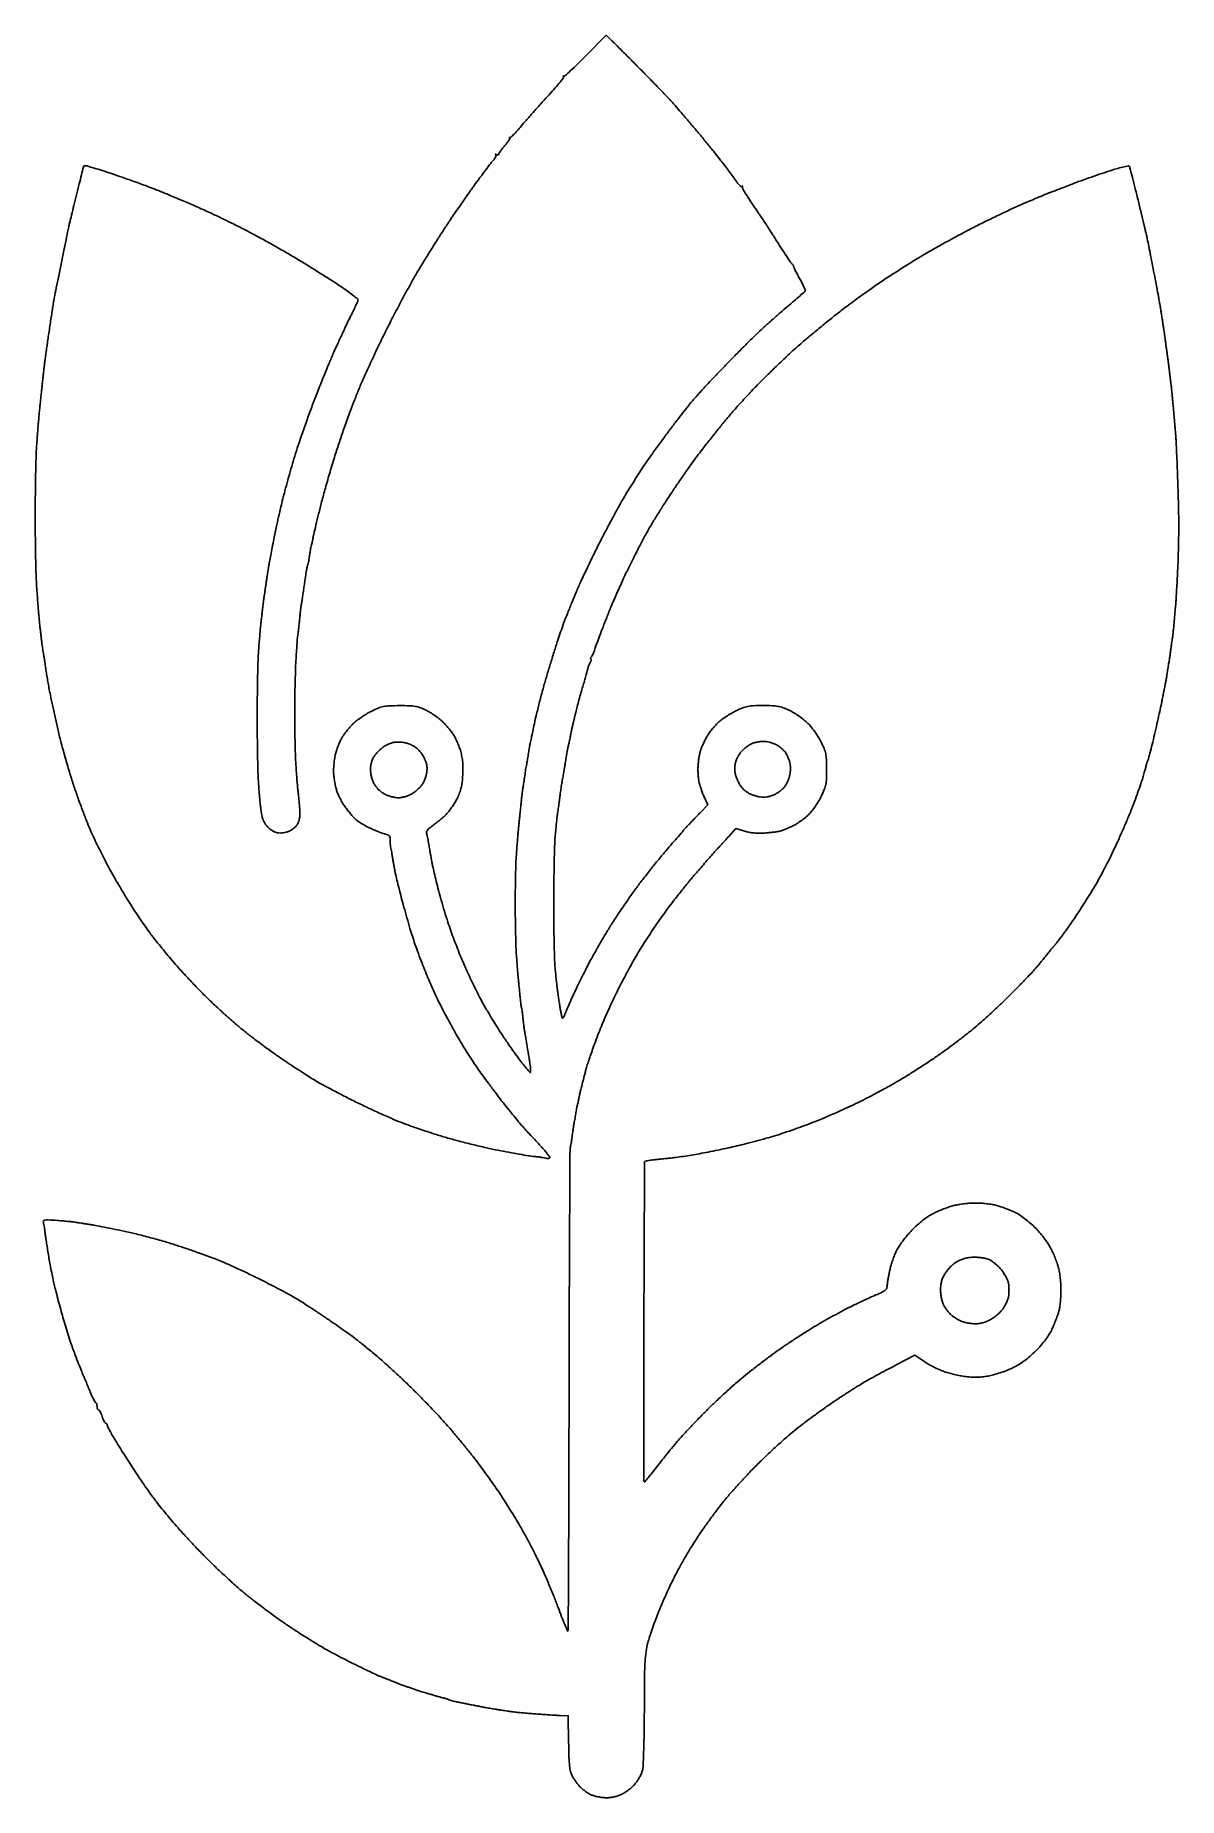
# Model space of a CAD drawing. Extents: x 0 to 57.1, y 0 to 88.
import ezdxf

# ---------------------------------------------------------------- set-up
doc = ezdxf.new("R2010")
doc.units = 0
doc.header["$MEASUREMENT"] = 0

msp = doc.modelspace()

# ---------------------------------------------------------------- linework, layer by layer
for points in [[(28.830608, 87.709202), (28.544132, 87.984304), (27.512211, 86.940506, -0.004479), (27.112963, 86.543833, -0.007462), (26.768849, 86.217893, -0.002224), (26.469668, 85.945312, -0.399372), (26.430696, 85.946304, 0.085177), (26.414019, 85.958096, 0.40366), (26.403952, 85.95474, 0.167652), (26.401357, 85.937503, 0.029818), (26.4093, 85.905375, -0.246174), (26.398245, 85.844883, -0.004518), (26.189077, 85.582244, -0.010025), (25.931314, 85.277228, -0.006392), (25.620005, 84.932475, 0.002878), (25.269895, 84.550189, 0.002245), (24.893736, 84.130913, 0.002269), (24.546833, 83.737154, 0.005522), (24.295572, 83.442833, -0.007328), (24.097586, 83.212608, -0.012067), (23.922766, 83.02459, -0.005722), (23.772801, 82.874389, -0.364636), (23.738317, 82.871783, 0.025052), (23.720645, 82.883205, 0.401641), (23.714339, 82.881661, 0.288315), (23.714297, 82.873822, 0.019654), (23.727349, 82.854551, -0.292669), (23.729727, 82.81812, -0.016447), (23.669027, 82.716199, -0.021039), (23.583059, 82.593749, -0.013441), (23.473549, 82.458623, 0.009959), (23.361256, 82.322018, 0.013801), (23.266513, 82.194903, 0.010291), (23.193529, 82.086446, 0.143918), (23.1804, 82.041779, -0.185814), (23.171528, 82.018731, -0.179096), (23.149336, 82.007136, -0.110242), (23.115189, 82.010305, -0.05256), (23.07465, 82.028271, 0.017253), (23.036468, 82.048523, 0.176411), (23.01895, 82.050351, 0.513935), (23.015454, 82.041496, 0.041037), (23.033534, 82.017979, -0.241614), (23.044906, 81.975795, -0.055992), (23.02086, 81.90388, -0.045714), (22.970959, 81.81791, -0.030734), (22.899624, 81.729466, 0.020797), (22.782743, 81.590302, 0.00239), (22.534542, 81.265311, 0.002878), (22.243244, 80.875441, 0.002343), (21.9356, 80.4546, 0.003797), (21.590061, 79.969527, 0.002203), (21.182002, 79.38189, 0.002202), (20.77808, 78.78913, 0.003709), (20.445085, 78.28782, 0.003515), (20.120857, 77.784064, 0.002136), (19.744235, 77.18411, 0.00214), (19.375724, 76.585775, 0.003777), (19.077347, 76.08822, 0.00738), (18.770438, 75.549541, 0.003012), (18.368523, 74.808731, 0.002979), (17.946144, 74.007442, 0.003801), (17.566846, 73.2636, 0.004128), (17.198929, 72.512892, 0.003213), (16.810906, 71.690833, 0.003249), (16.459131, 70.919914, 0.007871), (16.212046, 70.3449, 0.005988), (15.989877, 69.785626, 0.002997), (15.721709, 69.073521, 0.002975), (15.452966, 68.333197, 0.00439), (15.226684, 67.68, 0.005803), (15.007875, 67.004136, 0.00342), (14.761359, 66.191861, 0.00342), (14.526162, 65.376928, 0.005844), (14.342428, 64.692995, 0.001751), (14.191038, 64.093247, 0.00221), (14.05537, 63.53726, 0.001752), (13.945282, 63.070059, 0.017744), (13.907102, 62.874095, -0.006307), (13.886017, 62.750933, -0.008328), (13.863527, 62.639314, -0.006278), (13.842065, 62.546835, -0.077316), (13.828181, 62.513524, 0.087715), (13.814314, 62.478218, 0.004484), (13.790956, 62.35697, 0.007037), (13.766398, 62.211524, 0.005036), (13.742865, 62.048224, -0.005009), (13.719328, 61.884837, -0.006972), (13.694758, 61.739113, -0.004495), (13.671405, 61.617662, -0.085151), (13.657496, 61.58168, 0.068765), (13.643842, 61.549514, 0.008195), (13.624823, 61.474315, 0.009653), (13.605307, 61.383655, 0.007787), (13.587749, 61.28558, 0.002382), (13.566102, 61.148668, 0.00052), (13.530172, 60.912552, 0.000541), (13.489186, 60.639303, 0.000519), (13.448207, 60.3621, -0.000867), (13.408152, 60.092448, -0.00108), (13.369953, 59.842004, -0.000875), (13.33706, 59.631863, -0.008254), (13.321301, 59.54196, 0.016817), (13.307602, 59.455086, 0.002266), (13.285805, 59.271596, 0.002613), (13.262087, 59.053811, 0.002198), (13.239181, 58.82286, -0.00224), (13.215761, 58.58692, -0.002325), (13.190503, 58.354101, -0.002238), (13.166808, 58.15284, -0.010084), (13.150066, 58.0356, 0.02016), (13.133632, 57.901212, 0.001976), (13.10837, 57.575587, 0.002497), (13.081721, 57.187028, 0.001976), (13.056663, 56.7666, 0.00601), (13.033996, 56.246562, 0.002414), (13.014989, 55.535141, 0.002389), (13.001875, 54.768456, 0.00302), (12.997417, 54.0594, 0.003407), (13.002026, 53.357443, 0.002848), (13.016241, 52.612347, 0.002874), (13.037039, 51.931077, 0.007855), (13.062072, 51.449863, 0.001653), (13.089158, 51.068964, 0.002116), (13.11674, 50.718438, 0.001632), (13.142063, 50.424801, 0.018024), (13.156808, 50.307763, -0.013465), (13.171166, 50.201617, -0.002283), (13.192172, 49.998309, -0.002493), (13.214574, 49.759165, -0.002216), (13.235529, 49.510248, -0.012108), (13.252926, 49.196198, -0.031938), (13.245558, 48.971152, -0.043416), (13.212753, 48.794252, -0.051825), (13.15087, 48.636433, -0.055663), (13.076401, 48.524841, -0.037279), (12.969008, 48.415015, -0.036521), (12.84315, 48.319522, -0.045099), (12.713005, 48.250786, -0.035113), (12.572091, 48.203214, -0.03044), (12.419024, 48.173057, -0.031395), (12.269898, 48.162467, -0.04843), (12.141243, 48.173904, -0.054459), (12.022798, 48.209799, -0.030186), (11.887538, 48.277391, -0.029745), (11.757272, 48.363344, -0.041951), (11.653353, 48.455703, -0.030348), (11.565654, 48.559887, -0.024534), (11.484304, 48.681397, -0.025182), (11.420251, 48.801325, -0.056724), (11.387205, 48.8988, -0.007714), (11.366634, 49.001273, -0.003375), (11.342375, 49.137732, -0.003339), (11.31856, 49.282985, -0.004456), (11.298996, 49.415187, -0.009718), (11.278597, 49.586417, -0.002004), (11.249739, 49.888871, -0.002107), (11.219103, 50.240507, -0.001983), (11.190775, 50.599587, -0.011327), (11.165217, 51.089632, -0.002423), (11.144251, 51.941429, -0.002531), (11.129737, 52.928717, -0.002409), (11.1249, 53.9325, -0.002485), (11.129893, 54.936928, -0.002601), (11.144875, 55.926152, -0.002495), (11.166522, 56.780371, -0.011519), (11.1929, 57.2742, -0.000716), (11.220875, 57.632902, -0.000816), (11.2487, 57.976116, -0.000738), (11.273228, 58.267405, -0.004612), (11.287371, 58.4163, -0.001288), (11.301409, 58.547606, -0.000401), (11.323149, 58.744654, -0.000401), (11.34779, 58.964749, -0.000443), (11.371995, 59.1777, -0.001162), (11.396529, 59.387548, -0.001145), (11.422157, 59.598321, -0.001124), (11.44545, 59.782892, -0.004389), (11.461103, 59.8968, -0.000035), (11.476777, 60.003831, -0.000012), (11.49937, 60.158002, -0.000012), (11.524252, 60.32774, -0.000014), (11.5479, 60.489, -0.000442), (11.572152, 60.653335, -0.000341), (11.598868, 60.832423, -0.000345), (11.624047, 60.999636, -0.000828), (11.642996, 61.1235, -0.000869), (11.661072, 61.239036, -0.000509), (11.683094, 61.3773, -0.000509), (11.705405, 61.515561, -0.000866), (11.724375, 61.6311, -0.006039), (11.751962, 61.785727, -0.000751), (11.816483, 62.120987, -0.000886), (11.894415, 62.5189, -0.000734), (11.978783, 62.9424, -0.003105), (12.075464, 63.408986, -0.002123), (12.190813, 63.937772, -0.00214), (12.306337, 64.446491, -0.004327), (12.402486, 64.8459, -0.004565), (12.507574, 65.250671, -0.002068), (12.652216, 65.778879, -0.002047), (12.809402, 66.334892, -0.002804), (12.955746, 66.834, -0.00699), (13.127364, 67.379502, -0.003161), (13.366719, 68.08962, -0.003129), (13.628777, 68.835938, -0.004276), (13.87477, 69.50465, -0.003354), (14.131064, 70.169857, -0.002448), (14.424372, 70.905566, -0.002473), (14.709256, 71.600193, -0.005454), (14.935242, 72.12725, -0.002819), (15.147343, 72.600165, -0.002134), (15.385262, 73.116875, -0.002157), (15.612816, 73.600114, -0.005015), (15.788565, 73.95986, 0.003944), (15.930355, 74.248523, 0.005812), (16.049902, 74.504405, 0.002889), (16.147308, 74.72272, 0.103842), (16.1586, 74.776506, 0.228797), (16.136045, 74.823217, 0.003836), (15.903875, 75.004682, 0.009008), (15.623824, 75.212209, 0.005761), (15.29145, 75.443622, 0.005746), (14.869941, 75.722916, 0.00253), (14.306257, 76.083135, 0.002503), (13.704585, 76.459153, 0.003359), (13.1553, 76.79354, 0.003723), (12.592324, 77.125425, 0.002549), (11.948428, 77.494211, 0.002569), (11.324329, 77.843224, 0.005199), (10.8288, 78.110318, 0.004443), (10.341503, 78.360971, 0.002509), (9.746449, 78.656662, 0.002504), (9.143191, 78.948925, 0.004107), (8.6292, 79.189602, 0.004192), (8.103401, 79.42525, 0.002368), (7.462249, 79.702553, 0.002363), (6.812913, 79.976131, 0.003879), (6.2604, 80.200835, 0.004548), (5.704719, 80.415987, 0.002784), (5.045701, 80.660098, 0.002791), (4.390411, 80.894553, 0.004963), (3.847853, 81.079236, 0.002435), (3.385882, 81.228898, 0.003617), (2.97971, 81.355072, 0.00162), (2.632378, 81.458992, 0.071994), (2.557703, 81.4698, 0.024825), (2.517733, 81.467814, 0.03945), (2.484039, 81.461748, 0.046919), (2.46009, 81.452985, 0.28925), (2.4534, 81.442388, -0.059899), (2.450792, 81.420697, -0.000082), (2.351694, 81.014822, -0.000703), (2.239908, 80.560077, -0.000433), (2.107168, 80.025338, 0.000291), (1.972544, 79.483666, 0.000425), (1.854709, 79.006629, 0.000202), (1.754898, 78.600376, 0.007703), (1.733929, 78.5088, 0.001833), (1.714233, 78.414563, 0.000033), (1.610687, 77.909726, 0.000082), (1.490157, 77.3214, 0.000055), (1.352308, 76.6476, 0.000348), (1.214416, 75.970817, 0.000504), (1.093684, 75.373048, 0.000252), (0.991913, 74.8652, 0.008547), (0.969854, 74.7441, 0.002416), (0.952729, 74.636794, 0.000233), (0.912538, 74.37609, 0.000297), (0.864954, 74.065243, 0.000234), (0.813833, 73.7289, 0.000619), (0.760974, 73.377083, 0.00059), (0.708144, 73.019582, 0.000585), (0.662222, 72.703698, 0.002108), (0.634037, 72.5022, -0.000824), (0.611902, 72.34094, -0.000706), (0.588074, 72.171202, -0.000711), (0.565987, 72.01704, -0.002036), (0.550051, 71.91, 0.005909), (0.533991, 71.796081, 0.001515), (0.510762, 71.611521, 0.001543), (0.485543, 71.400748, 0.001567), (0.461758, 71.1909, 0.000174), (0.438712, 70.981052, 0.000172), (0.415713, 70.770279, 0.000169), (0.395696, 70.585677, 0.000662), (0.38354, 70.4718, 0.000027), (0.371118, 70.353892, 0.000006), (0.349489, 70.148469, 0.000006), (0.324421, 69.910334, 0.000006), (0.298928, 69.6681, 0.00103), (0.273026, 69.416991, 0.000879), (0.246732, 69.152172, 0.000886), (0.223669, 68.911257, 0.002521), (0.20875, 68.74335, 0.001723), (0.193841, 68.557706, 0.000363), (0.169157, 68.233404, 0.000381), (0.141091, 67.857257, 0.000361), (0.113091, 67.47435, 0.010638), (0.086734, 66.957973, 0.002405), (0.064852, 66.07987, 0.00249), (0.049523, 65.066356, 0.002414), (0.044081, 64.0422, 0.002331), (0.04837, 63.015368, 0.002367), (0.062237, 61.993822, 0.0023), (0.082592, 61.105441, 0.009729), (0.107589, 60.5736, 0.000786), (0.135068, 60.170098, 0.00076), (0.16411, 59.762233, 0.00075), (0.190756, 59.403336, 0.0028), (0.20912, 59.1777, 0.002174), (0.226985, 58.982255, 0.001182), (0.250546, 58.742274, 0.001177), (0.275664, 58.498286, 0.001866), (0.298453, 58.2894, 0.001065), (0.321441, 58.089568, 0.000846), (0.347098, 57.873802, 0.000855), (0.371568, 57.673818, 0.002141), (0.390298, 57.528, 0.002905), (0.40817, 57.399169, 0.002144), (0.429394, 57.256751, 0.002166), (0.450617, 57.122302, 0.00485), (0.468171, 57.0204, -0.004822), (0.486185, 56.915863, -0.0019), (0.509049, 56.771623, -0.00188), (0.532579, 56.615553, -0.00235), (0.553195, 56.4705, 0.005459), (0.579526, 56.293164, 0.001584), (0.623982, 56.020269, 0.001592), (0.676022, 55.71313, 0.0017), (0.728909, 55.413, 0.006387), (0.800366, 55.042648, 0.002013), (0.916466, 54.490909, 0.00201), (1.050952, 53.876384, 0.002229), (1.185917, 53.283768, 0.007543), (1.344861, 52.643885, 0.004411), (1.553568, 51.881998, 0.004409), (1.775939, 51.123031, 0.007465), (1.977225, 50.491968, 0.005039), (2.1828, 49.899094, 0.003947), (2.417388, 49.2599, 0.003991), (2.645136, 48.668539, 0.009753), (2.824724, 48.237907, 0.008079), (3.012084, 47.830203, 0.004006), (3.262194, 47.318892, 0.003975), (3.530027, 46.792797, 0.005816), (3.774809, 46.334407, 0.005052), (4.03139, 45.878078, 0.003324), (4.335425, 45.357941, 0.003344), (4.638073, 44.855672, 0.006442), (4.888303, 44.458203, 0.004036), (5.126152, 44.097398, 0.003218), (5.388324, 43.711981, 0.003252), (5.635769, 43.358149, 0.008188), (5.821861, 43.104603, 0.005515), (6.016465, 42.85415, 0.002103), (6.292875, 42.509386, 0.002082), (6.596289, 42.137364, 0.002552), (6.882999, 41.7924, 0.009089), (7.212271, 41.414482, 0.004197), (7.653504, 40.934431, 0.004156), (8.125896, 40.437408, 0.005758), (8.558199, 40.000256, 0.006989), (9.007469, 39.568535, 0.004702), (9.531977, 39.087589, 0.004736), (10.048452, 38.631653, 0.009354), (10.468577, 38.281332, 0.006369), (10.887382, 37.953875, 0.003721), (11.397141, 37.571624, 0.00372), (11.913184, 37.196524, 0.006297), (12.3516, 36.891082, 0.002351), (12.767486, 36.611895, 0.00195), (13.212669, 36.318564, 0.001968), (13.622741, 36.052952, 0.005312), (13.9167, 35.868568, 0.011744), (14.235158, 35.683643, 0.003229), (14.744987, 35.407663, 0.003261), (15.326943, 35.10234, 0.0034), (15.9048, 34.808917, 0.005076), (16.511678, 34.513589, 0.003877), (17.181437, 34.202365, 0.00392), (17.813404, 33.920599, 0.009214), (18.290597, 33.722696, 0.00859), (18.761817, 33.546656, 0.004164), (19.369913, 33.336995, 0.004129), (20.006995, 33.129097, 0.005933), (20.574797, 32.95637, 0.006701), (21.163165, 32.793509, 0.004033), (21.86516, 32.615328, 0.004038), (22.566037, 32.449424, 0.007043), (23.149989, 32.324795, 0.003409), (23.679839, 32.223243, 0.003377), (24.212658, 32.128599, 0.003314), (24.67992, 32.052036, 0.013081), (24.968889, 32.014367, -0.005214), (25.179608, 31.990264, -0.007276), (25.367498, 31.964002, -0.004678), (25.524121, 31.93828, -0.089612), (25.57035, 31.921359, 0.099923), (25.600767, 31.910925, 0.057365), (25.639678, 31.910277, 0.054021), (25.680624, 31.918829, 0.060009), (25.71726, 31.935795, 0.42454), (25.727051, 31.980793, 0.013269), (25.606662, 32.151136, 0.01843), (25.438908, 32.359166, 0.010757), (25.223559, 32.596438, -0.001778), (24.97791, 32.857519, -0.001455), (24.717017, 33.138419, -0.001469), (24.478538, 33.398216, -0.003869), (24.309641, 33.5862, -0.009066), (24.133548, 33.792697, -0.002409), (23.860299, 34.128433, -0.002442), (23.553225, 34.513297, -0.002513), (23.252862, 34.8975, -0.003089), (22.942878, 35.303298, -0.00232), (22.606589, 35.753546, -0.002345), (22.294122, 36.180145, -0.005385), (22.063879, 36.5049, -0.007456), (21.849762, 36.82397, -0.00386), (21.591296, 37.228629, -0.003837), (21.332025, 37.648664, -0.005817), (21.113628, 38.018258, -0.003911), (20.902701, 38.391609, -0.002596), (20.66629, 38.823086, -0.002613), (20.441087, 39.244466, -0.005092), (20.266629, 39.583358, -0.007025), (20.099291, 39.928735, -0.003483), (19.896256, 40.371254, -0.003456), (19.692081, 40.833061, -0.005059), (19.519334, 41.2425, -0.005697), (19.353921, 41.659374, -0.003711), (19.171999, 42.14427, -0.003731), (19.001547, 42.620007, -0.007101), (18.872762, 43.005556, -0.005232), (18.750706, 43.403348, -0.002451), (18.600675, 43.920523, -0.002428), (18.448669, 44.464286, -0.003407), (18.31862, 44.951356, -0.001794), (18.204775, 45.396248, -0.002208), (18.101874, 45.812209, -0.001826), (18.018233, 46.16241, -0.016076), (17.986812, 46.3185, 0.000457), (17.965213, 46.446308, 0.000163), (17.934142, 46.628788, 0.000162), (17.899919, 46.829, 0.000191), (17.867406, 47.018399, 0.001091), (17.837103, 47.192255, 0.001591), (17.809578, 47.345309, 0.000773), (17.785561, 47.475329, 0.028075), (17.778327, 47.504849, -0.059315), (17.773462, 47.531893, -0.004346), (17.769621, 47.607427, -0.006011), (17.766899, 47.697854, -0.004517), (17.766, 47.797388, 0.039661), (17.755501, 47.929545, 0.122743), (17.720667, 48.011291, 0.128013), (17.652547, 48.065156, 0.044883), (17.53335, 48.105282, -0.026452), (17.411039, 48.141502, -0.007004), (17.219933, 48.212304, -0.007086), (17.004501, 48.299096, -0.007234), (16.7931, 48.391386, -0.014422), (16.582477, 48.494413, -0.012786), (16.369374, 48.61343, -0.012947), (16.183033, 48.730466, -0.037844), (16.06343, 48.823742, -0.021335), (15.957621, 48.928555, -0.008119), (15.818923, 49.083156, -0.008023), (15.673446, 49.256242, -0.009734), (15.542906, 49.423253, -0.023028), (15.418434, 49.606009, -0.01501), (15.291167, 49.827334, -0.015104), (15.179817, 50.051162, -0.027693), (15.105026, 50.24058, -0.023171), (15.049786, 50.436853, -0.012622), (14.999363, 50.682104, -0.012554), (14.960585, 50.934542, -0.019445), (14.941113, 51.154169, -0.023093), (14.940362, 51.377022, -0.014073), (14.959028, 51.639654, -0.014094), (14.992282, 51.899495, -0.024147), (15.036488, 52.113442, -0.018187), (15.096691, 52.316361, -0.012543), (15.178866, 52.541577, -0.012663), (15.26894, 52.754461, -0.025132), (15.352858, 52.9173, -0.024884), (15.453207, 53.071857, -0.012184), (15.595348, 53.258838, -0.012055), (15.752864, 53.446434, -0.017118), (15.902407, 53.604783, -0.029735), (16.077832, 53.758739, -0.014603), (16.317689, 53.93423, -0.014434), (16.578265, 54.10257, -0.02035), (16.820374, 54.236101, -0.016711), (17.173105, 54.397831, -0.049262), (17.427854, 54.476088, -0.04044), (17.719103, 54.510841, -0.008542), (18.2313, 54.521518, -0.008284), (18.725671, 54.515187, -0.036017), (19.017015, 54.48555, -0.047907), (19.259584, 54.418647, -0.022929), (19.556198, 54.289479, -0.022493), (19.764564, 54.175231, -0.014573), (19.995194, 54.025556, -0.014657), (20.212355, 53.865847, -0.026752), (20.378155, 53.72133, -0.015855), (20.524781, 53.569717, -0.01085), (20.681866, 53.388897, -0.010946), (20.825779, 53.207873, -0.021676), (20.930321, 53.057157, -0.026766), (21.020627, 52.895551, -0.012854), (21.119741, 52.679637, -0.012705), (21.21186, 52.448489, -0.017731), (21.281518, 52.237135, -0.024557), (21.344322, 51.973431, -0.023934), (21.381621, 51.702568, -0.02169), (21.395158, 51.405957, -0.014209), (21.386199, 51.063829, -0.014785), (21.3561, 50.707049, -0.028778), (21.307413, 50.425564, -0.032311), (21.231356, 50.173831, -0.025124), (21.117774, 49.911244, -0.019966), (21.007787, 49.709152, -0.013677), (20.867776, 49.488631, -0.013805), (20.720974, 49.283283, -0.027018), (20.591123, 49.12983, -0.01755), (20.450548, 48.990932, -0.009843), (20.270686, 48.831707, -0.009813), (20.082441, 48.677823, -0.015761), (19.915423, 48.55498, 0.018818), (19.746342, 48.429021, 0.048544), (19.63769, 48.322624, 0.074133), (19.581447, 48.231069, 0.173611), (19.576769, 48.151995, -0.015922), (19.596473, 48.075738, -0.004206), (19.623043, 47.952659, -0.004265), (19.650916, 47.812035, -0.004371), (19.676148, 47.6721, 0.000926), (19.700738, 47.530133, 0.000837), (19.726687, 47.383402, 0.000838), (19.750369, 47.252055, 0.002674), (19.766791, 47.1645, -0.003409), (19.782631, 47.079355, -0.001228), (19.804041, 46.958023, -0.001218), (19.82685, 46.824968, -0.001446), (19.84772, 46.6992, 0.015407), (19.881929, 46.523564, 0.002212), (19.96451, 46.167013, 0.00251), (20.0662, 45.746085, 0.002142), (20.17754, 45.3033, 0.006554), (20.309534, 44.814482, 0.004263), (20.474203, 44.253203, 0.004287), (20.644288, 43.70814, 0.00814), (20.79207, 43.2729, 0.003892), (20.939706, 42.870187, 0.002923), (21.108197, 42.429279, 0.002955), (21.271606, 42.016297, 0.006784), (21.400677, 41.7078, 0.004971), (21.535041, 41.406733, 0.002322), (21.714776, 41.019289, 0.0023), (21.907077, 40.614602, 0.00322), (22.08288, 40.254933, 0.009489), (22.280755, 39.874905, 0.004797), (22.543682, 39.403339, 0.004762), (22.824631, 38.921353, 0.007068), (23.080655, 38.505084, 0.005465), (23.344917, 38.098617, 0.00384), (23.650793, 37.64677, 0.003875), (23.950286, 37.21873, 0.008097), (24.191336, 36.891201, 0.003945), (24.393744, 36.629615, 0.006264), (24.571562, 36.409255, 0.00196), (24.727767, 36.222064, 0.221381), (24.756255, 36.2088, 0.400093), (24.77215, 36.223943, 0.014855), (24.773846, 36.314418, 0.019735), (24.767989, 36.430477, 0.011658), (24.752313, 36.56835, 0.00285), (24.730418, 36.721261, 0.002379), (24.705467, 36.883415, 0.0024), (24.681221, 37.031545, 0.00655), (24.662196, 37.136013, -0.006012), (24.643251, 37.239417, -0.002315), (24.619342, 37.383393, -0.002292), (24.594847, 37.539808, -0.002824), (24.573495, 37.685913, 0.003864), (24.552715, 37.826073, 0.003974), (24.529956, 37.964577, 0.003847), (24.508345, 38.084348, 0.016811), (24.492649, 38.1546, -0.02731), (24.476853, 38.232991, -0.003374), (24.45295, 38.405756, -0.003978), (24.427556, 38.611551, -0.00328), (24.403661, 38.8314, 0.003541), (24.380313, 39.045183, 0.005245), (24.356557, 39.232192, 0.00249), (24.333941, 39.390585, 0.098942), (24.322112, 39.4236, -0.102165), (24.310311, 39.45721, -0.001986), (24.286419, 39.639859, -0.004692), (24.261291, 39.854183, -0.003118), (24.236315, 40.1004, 0.000273), (24.211288, 40.361933, 0.000274), (24.186011, 40.623069, 0.000267), (24.16372, 40.850783, 0.0011), (24.149839, 40.9887, -0.004866), (24.136296, 41.134248, -0.000888), (24.114322, 41.404033, -0.000955), (24.089766, 41.719891, -0.000867), (24.065593, 42.0462, -0.009494), (24.04307, 42.468982, -0.002737), (24.024246, 43.123264, -0.002752), (24.01112, 43.861269, -0.002929), (24.006477, 44.5842, -0.002871), (24.010204, 45.304027, -0.002766), (24.022192, 46.032711, -0.002735), (24.039817, 46.674576, -0.010075), (24.061348, 47.0799, -0.001074), (24.085702, 47.402421, -0.00092), (24.112699, 47.741895, -0.000927), (24.138365, 48.050224, -0.002656), (24.15773, 48.2643, -0.000436), (24.176067, 48.453924, -0.000276), (24.19775, 48.674874, -0.000277), (24.219282, 48.89181, -0.000513), (24.237051, 49.068, -0.000355), (24.25513, 49.244189, -0.000192), (24.277629, 49.461126, -0.000191), (24.300716, 49.682075, -0.000301), (24.320718, 49.8717, -0.003437), (24.34078, 50.049159, -0.003098), (24.363946, 50.232572, -0.003104), (24.386751, 50.396716, -0.009823), (24.404858, 50.5062, 0.006529), (24.423289, 50.613264, 0.002294), (24.447033, 50.767402, 0.002277), (24.471593, 50.93714, 0.002666), (24.493301, 51.0984, -0.004053), (24.514611, 51.253457, -0.004348), (24.537969, 51.404546, -0.004124), (24.560227, 51.533955, -0.020468), (24.5763, 51.606, 0.017826), (24.592366, 51.676263, 0.004089), (24.614277, 51.796023, 0.004223), (24.637245, 51.934527, 0.004107), (24.658095, 52.074687, -0.002742), (24.678972, 52.217703, -0.002509), (24.702021, 52.364781, -0.002508), (24.723919, 52.495895, -0.008201), (24.740256, 52.582287, -0.001519), (24.762973, 52.690813, -0.000114), (24.825642, 52.985404, -0.000158), (24.900585, 53.336748, -0.00012), (24.982932, 53.721758, -0.0076), (25.090219, 54.188055, -0.003407), (25.244709, 54.797761, -0.003372), (25.416775, 55.440123, -0.004578), (25.581311, 56.017481, -0.002715), (25.752677, 56.587143, -0.002101), (25.945347, 57.205957, -0.002124), (26.130093, 57.782119, -0.005106), (26.273082, 58.206838, -0.006509), (26.422137, 58.617749, -0.003059), (26.624973, 59.145214, -0.00303), (26.84426, 59.695367, -0.004258), (27.047085, 60.183414, -0.006972), (27.280008, 60.710181, -0.003217), (27.597004, 61.389319, -0.003185), (27.939494, 62.099216, -0.004415), (28.256175, 62.7309, -0.002805), (28.570072, 63.335094, -0.002479), (28.903811, 63.961217, -0.002489), (29.210144, 64.522419, -0.007569), (29.425995, 64.899613, -0.004201), (29.629333, 65.236302, -0.002258), (29.885457, 65.648273, -0.002249), (30.150391, 66.065971, -0.003527), (30.382289, 66.422413, -0.007015), (30.643406, 66.805835, -0.002901), (31.006887, 67.317458, -0.00287), (31.402954, 67.861534, -0.003694), (31.773532, 68.3568, -0.001301), (32.117231, 68.806703, -0.001732), (32.432001, 69.213598, -0.001216), (32.69794, 69.553214, -0.017653), (32.796516, 69.669759, 0.002781), (32.877792, 69.760251, 0.000791), (33.003085, 69.901771, 0.000797), (33.144044, 70.06201, 0.000844), (33.281811, 70.219659, -0.008253), (33.467725, 70.426148, -0.00183), (33.793054, 70.773146, -0.001901), (34.171991, 71.171326, -0.001831), (34.558655, 71.5716, -0.00196), (34.967016, 71.987971, -0.001555), (35.411365, 72.434708, -0.001571), (35.826033, 72.846425, -0.003932), (36.132044, 73.14364, -0.006385), (36.432206, 73.423374, -0.003086), (36.823132, 73.774096, -0.00306), (37.235045, 74.134606, -0.004393), (37.6047, 74.448525, 0.003027), (37.930974, 74.724073, 0.004616), (38.210497, 74.967556, 0.00177), (38.44746, 75.179349, 0.114111), (38.478986, 75.224393, 0.195935), (38.478815, 75.272674, 0.008084), (38.408961, 75.434858, 0.013006), (38.316234, 75.627373, 0.008756), (38.200882, 75.842395, -0.005391), (38.084221, 76.056389, -0.008104), (37.987543, 76.245712, -0.003952), (37.909848, 76.407369, -0.157323), (37.904872, 76.446028, 0.126562), (37.903167, 76.471154, 0.060615), (37.889279, 76.500609, 0.054376), (37.866292, 76.529605, 0.051594), (37.837215, 76.553541, -0.096929), (37.788833, 76.601298, -0.001776), (37.586125, 76.900737, -0.004318), (37.353346, 77.253792, -0.002863), (37.092025, 77.6628, 0.002727), (36.796292, 78.125947, 0.001916), (36.458643, 78.644069, 0.001933), (36.131623, 79.137534, 0.004049), (35.872686, 79.518292, -0.007177), (35.663111, 79.830647, -0.010917), (35.490988, 80.108401, -0.00578), (35.355106, 80.344967, -0.205963), (35.3487, 80.406592, 0.036937), (35.356017, 80.438007, 0.244373), (35.351043, 80.452799, 0.346751), (35.338242, 80.454077, 0.054396), (35.317077, 80.437077, -0.355658), (35.280763, 80.433361, -0.042573), (35.212631, 80.486954, -0.035618), (35.131009, 80.574926, -0.020738), (35.045523, 80.690877, 0.009456), (34.928311, 80.857606, 0.002402), (34.731722, 81.123609, 0.002448), (34.504207, 81.425288, 0.002476), (34.274588, 81.7236, 0.003957), (34.002618, 82.067682, 0.001759), (33.638839, 82.517254, 0.001741), (33.250366, 82.990532, 0.002352), (32.895601, 83.4156, 0.001562), (32.556076, 83.815996, 0.001559), (32.213821, 84.214541, 0.001524), (31.912744, 84.560795, 0.006154), (31.725834, 84.7692, 0.005805), (31.523578, 84.984144, 0.001082), (31.146902, 85.373561, 0.001159), (30.704517, 85.826828, 0.001058), (30.246468, 86.292, 0.000584), (29.793055, 86.749449, 0.000697), (29.364688, 87.179419, 0.0006), (29.0026, 87.540983, 0.004582)], [(54.662616, 81.432481, 0.31359), (54.600236, 81.460802, 0.012674), (54.344292, 81.407074, 0.015651), (53.996431, 81.313207, 0.006059), (53.520463, 81.162325, 0.003428), (53.044081, 81.001304, 0.002436), (52.512165, 80.814533, 0.002459), (52.00623, 80.631301, 0.005227), (51.616963, 80.483515, -0.000625), (51.301659, 80.360477, -0.00097), (51.029182, 80.25515, -0.000278), (50.791839, 80.164086, -0.031875), (50.76, 80.154164, 0.027773), (50.734598, 80.146477, 0.003442), (50.680423, 80.126314, 0.004054), (50.616384, 80.10138, 0.003345), (50.5485, 80.073786, 0.001423), (50.440213, 80.02856, 0.000127), (50.168064, 79.913907, 0.000165), (49.84355, 79.776968, 0.000129), (49.491, 79.627956, 0.007163), (49.053865, 79.43563, 0.002773), (48.453592, 79.157162, 0.002745), (47.806315, 78.848162, 0.003392), (47.2068, 78.552874, 0.004673), (46.58617, 78.234645, 0.003016), (45.873028, 77.855019, 0.003031), (45.180215, 77.47539, 0.005713), (44.6265, 77.159266, 0.004829), (44.087451, 76.836258, 0.002755), (43.4421, 76.436125, 0.002751), (42.797002, 76.026247, 0.004555), (42.2577, 75.672424, 0.007019), (41.717207, 75.299643, 0.003874), (41.066713, 74.82976, 0.003861), (40.414509, 74.343111, 0.006192), (39.866475, 73.916773, 0.002876), (39.356707, 73.505148, 0.002441), (38.822925, 73.064675, 0.00246), (38.340674, 72.658714, 0.006918), (38.008652, 72.368404, 0.005263), (37.69086, 72.076575, 0.002086), (37.260171, 71.669244, 0.002064), (36.798777, 71.225562, 0.002588), (36.374799, 70.8102, 0.007716), (35.934993, 70.361202, 0.004559), (35.423255, 69.812449, 0.00456), (34.922219, 69.255131, 0.0078), (34.515679, 68.7798, 0.003214), (34.138996, 68.319216, 0.002436), (33.731478, 67.809279, 0.002462), (33.353654, 67.326886, 0.005733), (33.07656, 66.9609, 0.004428), (32.812631, 66.597175, 0.002111), (32.479309, 66.124946, 0.002093), (32.135168, 65.628583, 0.002975), (31.833755, 65.1843, 0.003969), (31.541225, 64.739949, 0.002929), (31.224223, 64.243654, 0.00296), (30.930115, 63.771021, 0.006625), (30.713578, 63.4077, 0.007817), (30.501883, 63.027983, 0.003051), (30.220908, 62.497192, 0.00302), (29.923738, 61.918934, 0.003749), (29.654595, 61.3773, 0.00588), (29.384002, 60.805366, 0.003732), (29.081639, 60.133151, 0.003748), (28.794648, 59.468717, 0.006925), (28.572998, 58.9239, 0.001674), (28.387943, 58.445629, 0.001926), (28.214656, 57.988012, 0.001728), (28.070618, 57.599077, 0.011174), (28.003054, 57.4011, -0.012175), (27.955888, 57.263791, -0.012744), (27.902756, 57.131041, -0.012487), (27.851184, 57.018939, -0.053736), (27.812016, 56.95695, 0.030816), (27.783663, 56.916321, 0.07167), (27.769081, 56.882264, 0.15722), (27.770176, 56.860549, 0.311664), (27.783718, 56.8512, -0.38917), (27.797981, 56.838117, -0.075055), (27.795547, 56.799885, -0.046042), (27.777785, 56.743549, -0.023493), (27.745862, 56.67651, 0.020752), (27.707719, 56.597527, 0.013896), (27.67044, 56.50436, 0.014006), (27.639311, 56.411917, 0.026644), (27.620394, 56.335779, -0.019173), (27.596888, 56.234747, -0.002299), (27.535429, 56.013998, -0.002736), (27.459712, 55.752259, -0.002246), (27.376056, 55.473515, 0.004524), (27.284656, 55.163849, 0.003028), (27.185451, 54.808026, 0.003049), (27.093508, 54.462048, 0.006), (27.025397, 54.185696, 0.000112), (26.969605, 53.946792, 0.000127), (26.916331, 53.718179, 0.000115), (26.871204, 53.524101, 0.000722), (26.848313, 53.4249, 0.004047), (26.830681, 53.34502, 0.001999), (26.809509, 53.243274, 0.001983), (26.788381, 53.137518, 0.002897), (26.770683, 53.0442, -0.003781), (26.752247, 52.947924, -0.002202), (26.728751, 52.8327, -0.002202), (26.704197, 52.717488, -0.003723), (26.682482, 52.6212, 0.001756), (26.661575, 52.530168, 0.001385), (26.639563, 52.431488, 0.0014), (26.619629, 52.339722, 0.003471), (26.605684, 52.272371, 0.006105), (26.591855, 52.198473, 0.001579), (26.571398, 52.07904, 0.001606), (26.548939, 51.942707, 0.001636), (26.527498, 51.807071, -0.001465), (26.504298, 51.659984, -0.000925), (26.476403, 51.488462, -0.000929), (26.448358, 51.319971, -0.00171), (26.424817, 51.183, -0.000794), (26.402552, 51.057232, -0.00067), (26.378595, 50.924177, -0.000675), (26.35641, 50.802839, -0.001879), (26.340394, 50.7177, 0.008243), (26.32507, 50.630118, 0.002601), (26.305018, 50.498797, 0.002597), (26.284171, 50.352067, 0.00288), (26.265586, 50.2101, -0.001632), (26.245809, 50.056053, -0.000956), (26.221172, 49.8717, -0.000955), (26.195818, 49.687353, -0.001625), (26.17382, 49.5333, 0.000643), (26.152816, 49.388246, 0.000517), (26.130587, 49.232177, 0.000522), (26.110344, 49.087914, 0.001336), (26.096075, 48.9834, 0.008203), (26.081263, 48.856954, 0.001179), (26.055837, 48.597941, 0.001338), (26.027306, 48.291416, 0.001143), (25.998837, 47.9682, 0.01372), (25.972027, 47.507494, 0.002516), (25.95015, 46.655049, 0.002702), (25.934959, 45.657112, 0.002454), (25.9299, 44.6265, 0.002375), (25.934752, 43.605169, 0.002772), (25.949346, 42.635227, 0.002455), (25.970262, 41.81516, 0.016776), (25.996101, 41.4117, 0.001193), (26.024558, 41.127765, 0.001079), (26.055316, 40.834305, 0.00108), (26.083998, 40.571606, 0.00345), (26.104723, 40.3965, 0.003504), (26.127112, 40.227508, 0.001296), (26.160937, 39.989759, 0.001285), (26.19919, 39.730484, 0.001548), (26.236516, 39.48705, 0.006242), (26.273587, 39.268111, 0.010217), (26.311083, 39.083746, 0.004169), (26.34697, 38.930073, 0.346172), (26.364861, 38.916, 0.266096), (26.385177, 38.927636, 0.009455), (26.430968, 39.009192, 0.015232), (26.482021, 39.111658, 0.009812), (26.53518, 39.23325, -0.002577), (26.59764, 39.381941, -0.001294), (26.677985, 39.569138, -0.001284), (26.76208, 39.762318, -0.001902), (26.836882, 39.9312, -0.006363), (26.93358, 40.140123, -0.001423), (27.104103, 40.493989, -0.001476), (27.30339, 40.901485, -0.001426), (27.50735, 41.312476, -0.008142), (27.747831, 41.774632, -0.004257), (28.061507, 42.342604, -0.004232), (28.39319, 42.919805, -0.006465), (28.691553, 43.414229, -0.006446), (29.007052, 43.907775, -0.003923), (29.391915, 44.48318, -0.003931), (29.78255, 45.047816, -0.006938), (30.115127, 45.506879, -0.005329), (30.453477, 45.95058, -0.003271), (30.861103, 46.466481, -0.003278), (31.271209, 46.971771, -0.005843), (31.616196, 47.381327, -0.000824), (31.92485, 47.737988, -0.00093), (32.222481, 48.07948, -0.000849), (32.47664, 48.369009, -0.005091), (32.610686, 48.5181, -0.002998), (32.72673, 48.643042, -0.001163), (32.888827, 48.814681, -0.001151), (33.065297, 48.999814, -0.001426), (33.230488, 49.171336), (33.617384, 49.570772), (33.433266, 49.975036, -0.014215), (33.357603, 50.154525, -0.010057), (33.282523, 50.359952, -0.010162), (33.218677, 50.559294, -0.021064), (33.178648, 50.7177, -0.024834), (33.153244, 50.879496, -0.011801), (33.135865, 51.089737, -0.011665), (33.128, 51.310872, -0.016212), (33.132003, 51.509008, -0.01509), (33.148268, 51.704985, -0.011321), (33.177539, 51.919494, -0.01147), (33.214322, 52.120272, -0.025617), (33.253517, 52.270408, -0.020241), (33.306022, 52.41557, -0.00934), (33.385401, 52.600111, -0.009233), (33.476193, 52.791296, -0.012655), (33.565346, 52.9596, -0.025436), (33.672345, 53.129019, -0.014161), (33.81868, 53.324545, -0.014097), (33.97834, 53.514486, -0.022123), (34.127008, 53.667367, -0.028871), (34.299218, 53.811654, -0.014092), (34.533957, 53.976241, -0.013929), (34.788451, 54.134189, -0.019587), (35.0244, 54.259567, -0.017746), (35.361343, 54.407528, -0.046249), (35.615077, 54.482102, -0.038788), (35.902725, 54.515586, -0.009587), (36.378, 54.5247, -0.009601), (36.834339, 54.515936, -0.033993), (37.12547, 54.484853, -0.042985), (37.372996, 54.418943, -0.023039), (37.665448, 54.297967, -0.025757), (37.880699, 54.183211, -0.014673), (38.128925, 54.02388, -0.014625), (38.370031, 53.848368, -0.023389), (38.563936, 53.683295, -0.028242), (38.750534, 53.487873, -0.018818), (38.942408, 53.24479, -0.01853), (39.119836, 52.981802, -0.023387), (39.263028, 52.725627, -0.016176), (39.424963, 52.373075, -0.048284), (39.503783, 52.11983, -0.04134), (39.538806, 51.83562, -0.00951), (39.54894, 51.3522, -0.009549), (39.540776, 50.876404, -0.038903), (39.507883, 50.589169, -0.046423), (39.433772, 50.335801, -0.017709), (39.286108, 49.9986, -0.023072), (39.158469, 49.761762, -0.015727), (38.992875, 49.504486, -0.015876), (38.817073, 49.265931, -0.030543), (38.659142, 49.088711, -0.024478), (38.488785, 48.93537, -0.015256), (38.275413, 48.772009, -0.015301), (38.054646, 48.623453, -0.026681), (37.861975, 48.516094, -0.0084), (37.680373, 48.430995, -0.008139), (37.494107, 48.351113, -0.008079), (37.328012, 48.286174, -0.029525), (37.219941, 48.253037, -0.024357), (37.10519, 48.230995, -0.005642), (36.910191, 48.205544, -0.005811), (36.684747, 48.181357, -0.005657), (36.456775, 48.162175, -0.019216), (36.188464, 48.152995, -0.021553), (35.930377, 48.165219, -0.02261), (35.686496, 48.198503, -0.026962), (35.460793, 48.252485), (35.020536, 48.383228), (34.662918, 47.990101, -0.000766), (34.516698, 47.829856, -0.000816), (34.373073, 47.673453, -0.000775), (34.249102, 47.539312, -0.003804), (34.1784, 47.464201, 0.008976), (34.099766, 47.378913, 0.000886), (33.914818, 47.1702, 0.001119), (33.695358, 46.920531, 0.000887), (33.4593, 46.649798, 0.000613), (33.220073, 46.373762, 0.000692), (32.99098, 46.108022, 0.000631), (32.796724, 45.881483, 0.003781), (32.696619, 45.762635, 0.003039), (32.602013, 45.647155, 0.000635), (32.43767, 45.443517, 0.000666), (32.247563, 45.206696, 0.00063), (32.05449, 44.9649, 0.006803), (31.834625, 44.680998, 0.003252), (31.55949, 44.310572, 0.003223), (31.277132, 43.919955, 0.004587), (31.031698, 43.569, 0.005098), (30.788784, 43.206911, 0.003264), (30.513699, 42.781666, 0.003279), (30.249638, 42.361508, 0.006121), (30.042242, 42.017315, 0.005049), (29.84651, 41.675428, 0.002988), (29.619547, 41.263782, 0.002989), (29.397915, 40.85019, 0.00513), (29.218784, 40.502461, 0.003877), (29.047275, 40.154261, 0.002349), (28.84943, 39.73965, 0.002353), (28.656914, 39.326248, 0.004141), (28.502252, 38.982539, 0.006593), (28.353563, 38.632194, 0.003567), (28.179369, 38.197397, 0.003552), (28.008279, 37.752089, 0.005595), (27.868425, 37.367193, 0.001663), (27.7506, 37.027646, 0.002272), (27.64686, 36.720922, 0.001481), (27.561676, 36.462689, 0.026286), (27.538864, 36.378, -0.008273), (27.520858, 36.300077, -0.000967), (27.477439, 36.126844, -0.00116), (27.424928, 35.921051, -0.000949), (27.367841, 35.7012, 0.002795), (27.310037, 35.475159, 0.002879), (27.255344, 35.250705, 0.002782), (27.21014, 35.055615, 0.012245), (27.186948, 34.9398, -0.005806), (27.170076, 34.849527, -0.004714), (27.149957, 34.753151, -0.004765), (27.129728, 34.664671, -0.012333), (27.112968, 34.6014, 0.018536), (27.095446, 34.531778, 0.004489), (27.071801, 34.415436, 0.004599), (27.047089, 34.2814, 0.004558), (27.024768, 34.146529, -0.001853), (27.002577, 34.007793, -0.001596), (26.978248, 33.862134, -0.001606), (26.955328, 33.730122, -0.004648), (26.938318, 33.638929, 0.008757), (26.921554, 33.544772, 0.002598), (26.899194, 33.400236, 0.002606), (26.875754, 33.237527, 0.002809), (26.854612, 33.0786, -0.004433), (26.832627, 32.91734, -0.003775), (26.806641, 32.747602, -0.003806), (26.780651, 32.593493, -0.010742), (26.759369, 32.4864, 0.053032), (26.740069, 32.314319, 0.000066), (26.720563, 28.826216, 0.000591), (26.703848, 24.920556, 0.000364), (26.692947, 20.3232, -0.000303), (26.682632, 15.737673, -0.000503), (26.667706, 11.870947, -0.000014), (26.650577, 8.371091, -0.197633), (26.63461, 8.33281, -0.531347), (26.611396, 8.337309, -0.001707), (26.475658, 8.659128, -0.00622), (26.322451, 9.039076, -0.003633), (26.147827, 9.49801, 0.006194), (25.941186, 10.03283, 0.004014), (25.689574, 10.646472, 0.004035), (25.434124, 11.241978, 0.007632), (25.217053, 11.7171, 0.006003), (24.996303, 12.167372, 0.003901), (24.730924, 12.682598, 0.003922), (24.463979, 13.181532, 0.007441), (24.239955, 13.5783, 0.004428), (24.013822, 13.957489, 0.002736), (23.741595, 14.399449, 0.002743), (23.467821, 14.833204, 0.004927), (23.2377, 15.1857, 0.005167), (22.999408, 15.535096, 0.002811), (22.69991, 15.959526, 0.0028), (22.39046, 16.387776, 0.004437), (22.120059, 16.7508, 0.005807), (21.829162, 17.125084, 0.002908), (21.453215, 17.591777, 0.002887), (21.058568, 18.070225, 0.004262), (20.706271, 18.4851, 0.008422), (20.315242, 18.922594, 0.003909), (19.793626, 19.478, 0.00387), (19.2366, 20.052917, 0.005384), (18.728393, 20.558384, 0.004661), (18.229328, 21.035202, 0.004117), (17.700521, 21.522966, 0.004138), (17.216693, 21.95468, 0.012525), (16.8777, 22.237447, -0.000766), (16.604893, 22.454333, -0.000877), (16.344872, 22.662453, -0.00079), (16.124888, 22.839734, -0.005025), (16.014216, 22.931065, 0.019053), (15.89145, 23.026718, 0.001748), (15.576866, 23.251444, 0.002256), (15.199443, 23.516521, 0.001766), (14.787516, 23.800911, 0.002496), (14.345918, 24.10026, 0.002152), (13.879046, 24.410447, 0.002166), (13.453168, 24.688126, 0.006279), (13.1553, 24.875249, 0.011244), (12.841319, 25.057472, 0.003311), (12.351864, 25.322797, 0.003323), (11.79727, 25.61398, 0.003567), (11.2518, 25.890853, 0.004421), (10.690852, 26.1644, 0.003676), (10.089608, 26.445639, 0.003711), (9.535127, 26.695088, 0.010029), (9.1368, 26.861284, 0.006224), (8.741626, 27.011279, 0.002554), (8.201979, 27.205344, 0.002526), (7.620484, 27.407809, 0.003236), (7.083032, 27.588021, 0.008987), (6.50544, 27.766111, 0.005028), (5.79699, 27.962984, 0.005014), (5.076685, 28.147652, 0.008128), (4.460432, 28.288493, 0.001896), (3.904923, 28.403786, 0.002143), (3.37079, 28.51015, 0.001954), (2.915944, 28.596858, 0.011757), (2.678398, 28.635425, -0.002442), (2.508219, 28.65981, -0.002327), (2.335519, 28.686239, -0.002307), (2.183146, 28.711005, -0.008275), (2.086198, 28.728876, 0.022303), (1.974857, 28.746187, 0.00293), (1.736797, 28.770982, 0.003399), (1.453929, 28.796829, 0.002842), (1.153304, 28.820519, 0.003503), (0.682605, 28.851607, 0.052376), (0.518288, 28.844091, 0.247209), (0.456994, 28.798923, 0.185173), (0.449766, 28.713924, -0.023337), (0.471019, 28.625042, -0.005594), (0.497716, 28.475662, -0.005735), (0.524508, 28.303284, -0.005652), (0.54748, 28.1295, 0.005862), (0.575853, 27.915535, 0.002029), (0.62168, 27.607362, 0.002016), (0.674925, 27.268183, 0.002342), (0.728382, 26.946009, 0.004527), (0.789148, 26.608556, 0.003), (0.86473, 26.222261, 0.003019), (0.942672, 25.847874, 0.005869), (1.010206, 25.550109, 0.004382), (1.087026, 25.240933, 0.00183), (1.195766, 24.825409, 0.00181), (1.315399, 24.381487, 0.002346), (1.428486, 23.975323, 0.004625), (1.548382, 23.566828, 0.003387), (1.688694, 23.115656, 0.003422), (1.827407, 22.690147, 0.007571), (1.940345, 22.367923, 0.003631), (2.053761, 22.066166, 0.002185), (2.192474, 21.709747, 0.002187), (2.333489, 21.356583, 0.003822), (2.453832, 21.0654, -0.000503), (2.566572, 20.797663, -0.000442), (2.683763, 20.517879, -0.000444), (2.789084, 20.265181, -0.001335), (2.860334, 20.0925, 0.012698), (2.918198, 19.960831, 0.017202), (2.977485, 19.845221, 0.014216), (3.031937, 19.753692, 0.151123), (3.064553, 19.7259, -0.158027), (3.08979, 19.703801, -0.051555), (3.110916, 19.658352, -0.045391), (3.12536, 19.599683, -0.037684), (3.1302, 19.53555, 0.041895), (3.135411, 19.47347, 0.061462), (3.151074, 19.421032, 0.080759), (3.174084, 19.385461, 0.21195), (3.201259, 19.3734, -0.249459), (3.234967, 19.355466, -0.024448), (3.284251, 19.273995, -0.02637), (3.336049, 19.164655, -0.017731), (3.384, 19.035, 0.017731), (3.431951, 18.905345, 0.02637), (3.483749, 18.796005, 0.024448), (3.533033, 18.714534, 0.249459), (3.566741, 18.6966, -0.111911), (3.593849, 18.690456, -0.10012), (3.616926, 18.67308, -0.094465), (3.632408, 18.647105, -0.087502), (3.6378, 18.616533, 0.112299), (3.649662, 18.564382, 0.005402), (3.729078, 18.403333, 0.008596), (3.82949, 18.213307, 0.006069), (3.948533, 18.003183, 0.006307), (4.110657, 17.732843, 0.002097), (4.354841, 17.340762, 0.002087), (4.629041, 16.908587, 0.002375), (4.895359, 16.497, 0.003089), (5.166854, 16.087299, 0.002675), (5.456624, 15.660782, 0.002692), (5.723286, 15.277202, 0.007864), (5.91281, 15.0165, 0.006), (6.103339, 14.769137, 0.002403), (6.369782, 14.434984, 0.002377), (6.660441, 14.077525, 0.002999), (6.932934, 13.749672, 0.008955), (7.251486, 13.384526, 0.003707), (7.694703, 12.901725, 0.003666), (8.177547, 12.391083, 0.004717), (8.6292, 11.929194, 0.006552), (9.098936, 11.469987, 0.004656), (9.636997, 10.967073, 0.004701), (10.159611, 10.496608, 0.009958), (10.575, 10.144155, 0.00726), (10.991115, 9.815041, 0.003909), (11.513002, 9.420895, 0.003892), (12.051302, 9.027391, 0.006103), (12.5208, 8.698376, 0.00479), (12.984433, 8.388308, 0.003526), (13.503746, 8.053367, 0.003563), (13.999444, 7.74352, 0.007939), (14.382, 7.516462, 0.005841), (14.756254, 7.308058, 0.00316), (15.22138, 7.059914, 0.003147), (15.698214, 6.813198, 0.004959), (16.110864, 6.608102, 0.001167), (16.480998, 6.429759, 0.001427), (16.827986, 6.26478, 0.00119), (17.120484, 6.127582, 0.010156), (17.252964, 6.069071, 0.00126), (17.339133, 6.033341, 0.001617), (17.418601, 6.000925, 0.001239), (17.48537, 5.974132, 0.013929), (17.5122, 5.9643, -0.011226), (17.539893, 5.954321, -0.000791), (17.616628, 5.924568, -0.001119), (17.708006, 5.888735, -0.000843), (17.8083, 5.848951, -0.000905), (17.914775, 5.806283, -0.000817), (18.024823, 5.761744, -0.000818), (18.123321, 5.721504, -0.002598), (18.189, 5.694147, 0.004292), (18.240686, 5.672823, 0.004741), (18.291049, 5.653102, 0.004417), (18.334343, 5.637057, 0.02415), (18.3582, 5.629735, -0.019278), (18.388571, 5.620737, -0.000485), (18.524756, 5.57446, -0.00104), (18.684441, 5.519654, -0.000709), (18.8658, 5.4567, 0.001242), (19.047161, 5.393962, 0.001828), (19.206844, 5.339818, 0.000844), (19.343165, 5.294407, 0.034461), (19.3734, 5.286655, -0.024671), (19.403766, 5.279499, -0.00062), (19.539956, 5.240044, -0.001329), (19.699641, 5.193108, -0.000905), (19.881, 5.138918, 0.002095), (20.06538, 5.084304, 0.002737), (20.234469, 5.035991, 0.002023), (20.376512, 4.996865, 0.02542), (20.4309, 4.98505, -0.028344), (20.475919, 4.974994, -0.007156), (20.547842, 4.953474, -0.007278), (20.629453, 4.926465, -0.00729), (20.710199, 4.897105, 0.015548), (20.801168, 4.865719, 0.00843), (20.914769, 4.832527, 0.00839), (21.031625, 4.802609, 0.013121), (21.133199, 4.781213, -0.001782), (21.235962, 4.761988, -0.001103), (21.356565, 4.738705, -0.001106), (21.475566, 4.715185, -0.001994), (21.573, 4.6953, 0.001247), (21.669283, 4.675499, 0.000733), (21.7845, 4.65228, 0.000733), (21.899721, 4.629412, 0.001253), (21.996, 4.6107, -0.00067), (22.090058, 4.592534, -0.000442), (22.198138, 4.571409, -0.000445), (22.303196, 4.550682, -0.000862), (22.387129, 4.533894, 0.004599), (22.477083, 4.516601, 0.001701), (22.604121, 4.493834, 0.001685), (22.742945, 4.469924, 0.00203), (22.873579, 4.448422, -0.000009), (23.011581, 4.42628, -0.000006), (23.173316, 4.400326, -0.000006), (23.332762, 4.374735, -0.00001), (23.463105, 4.35381, 0.00443), (23.595062, 4.333822, 0.002309), (23.759893, 4.311121, 0.002296), (23.92928, 4.28938, 0.003505), (24.076455, 4.272224, 0.004625), (24.250683, 4.254779, 0.001322), (24.521209, 4.23094, 0.001331), (24.826639, 4.205657, 0.001412), (25.1262, 4.182514, 0.001664), (25.431083, 4.160846, 0.001422), (25.752543, 4.139993, 0.001432), (26.044933, 4.122701, 0.00408), (26.24863, 4.112906), (26.65196, 4.096809), (26.67163, 2.746355, 0.003969), (26.688211, 2.009638, 0.01922), (26.717005, 1.592242, 0.03427), (26.766215, 1.315258, 0.061342), (26.849008, 1.0998, 0.019909), (26.925525, 0.968971, 0.01203), (27.025893, 0.820062, 0.012043), (27.132875, 0.676742, 0.020638), (27.229708, 0.563302, 0.028322), (27.336516, 0.460495, 0.016894), (27.474175, 0.350105, 0.016885), (27.619216, 0.24909, 0.027911), (27.7488, 0.175106, 0.040019), (27.893054, 0.116992, 0.019411), (28.085111, 0.065045, 0.019113), (28.290443, 0.026168, 0.026074), (28.477889, 0.007974, 0.027729), (28.696773, 0.010343, 0.032945), (28.901597, 0.037565, 0.032891), (29.101351, 0.091508, 0.02748), (29.305052, 0.173924, 0.033094), (29.476685, 0.268933, 0.019986), (29.667054, 0.402468, 0.01998), (29.846322, 0.550914, 0.03283), (29.983879, 0.691761, 0.029797), (30.099216, 0.843994, 0.021262), (30.210329, 1.026749, 0.021565), (30.301625, 1.210725, 0.042258), (30.355047, 1.365157, 0.051628), (30.390577, 1.607769, 0.002731), (30.419393, 2.390716, 0.004183), (30.441175, 3.339328, 0.002781), (30.451001, 4.42735, -0.001613), (30.461595, 6.00984, -0.010759), (30.486365, 6.797474, -0.021691), (30.535751, 7.308555, -0.033202), (30.626804, 7.744101, -0.010378), (30.713661, 8.031779, -0.004394), (30.841545, 8.414136, -0.004345), (30.985285, 8.82017, -0.005668), (31.124219, 9.188978, -0.008354), (31.285603, 9.583477, -0.004286), (31.50035, 10.072749, -0.004258), (31.73013, 10.572871, -0.006403), (31.939785, 11.004678, -0.009175), (32.169175, 11.441917, -0.005281), (32.460624, 11.960436, -0.005275), (32.764445, 12.475214, -0.00878), (33.032472, 12.9015, -0.007381), (33.316268, 13.322062, -0.004271), (33.669205, 13.819674, -0.004267), (34.031862, 14.31292, -0.007152), (34.346044, 14.7204, -0.011354), (34.691634, 15.135867, -0.005302), (35.157113, 15.658993, -0.00525), (35.657205, 16.197686, -0.007322), (36.116571, 16.668209, -0.006566), (36.586215, 17.123265, -0.004849), (37.117331, 17.614879, -0.004901), (37.628364, 18.069727, -0.010946), (38.0277, 18.403092, -0.006994), (38.424525, 18.710894, -0.003729), (38.923402, 19.080996, -0.003711), (39.438652, 19.451485, -0.005771), (39.8889, 19.762455, -0.003503), (40.320995, 20.049198, -0.003002), (40.779844, 20.34517, -0.003024), (41.19997, 20.609051, -0.008646), (41.4963, 20.785668, -0.004434), (41.788227, 20.949468, -0.001799), (42.188639, 21.16762, -0.00178), (42.620983, 21.399171, -0.002265), (43.021599, 21.609576), (43.954697, 22.094261), (44.395153, 21.797856, 0.017682), (44.599107, 21.670844, 0.010611), (44.84947, 21.53394, 0.010619), (45.104639, 21.408171, 0.018167), (45.323254, 21.315645, 0.019124), (45.553227, 21.23795, 0.009997), (45.844824, 21.158012, 0.009929), (46.147572, 21.087855, 0.014976), (46.414031, 21.039944, 0.016152), (46.734907, 21.002666, 0.024379), (47.016058, 20.992932, 0.024415), (47.296511, 21.010613, 0.016267), (47.615226, 21.05693, 0.022925), (47.887993, 21.118695, 0.012576), (48.215919, 21.217867, 0.012514), (48.544406, 21.335491, 0.019507), (48.820306, 21.454715, 0.022894), (49.128597, 21.620216, 0.023478), (49.417796, 21.811933, 0.022197), (49.701713, 22.04, 0.016581), (49.994336, 22.31496, 0.016581), (50.249189, 22.588421, 0.01862), (50.475252, 22.868089, 0.019995), (50.66269, 23.140557, 0.0306), (50.80046, 23.3919, 0.011095), (50.899742, 23.615393, 0.008121), (51.000339, 23.867542, 0.008212), (51.087859, 24.109597, 0.017947), (51.145126, 24.298307, 0.027953), (51.185729, 24.49572, 0.011404), (51.219673, 24.767725, 0.011242), (51.242956, 25.062361, 0.014095), (51.25068, 25.336299, 0.016327), (51.24153, 25.616436, 0.011531), (51.213738, 25.930136, 0.011654), (51.173214, 26.229088, 0.023947), (51.124919, 26.460292, 0.020171), (51.057624, 26.682437, 0.010731), (50.957484, 26.951791, 0.010664), (50.843198, 27.223062, 0.01629), (50.731529, 27.452687, 0.028006), (50.592532, 27.683933, 0.01377), (50.391675, 27.962475, 0.013617), (50.166589, 28.241095, 0.019281), (49.9504, 28.475354, 0.019796), (49.719382, 28.689428, 0.014887), (49.449537, 28.906745, 0.015111), (49.183106, 29.09615, 0.033204), (48.966421, 29.220617, 0.014049), (48.753266, 29.317581, 0.008992), (48.500717, 29.418698, 0.009035), (48.249524, 29.50891, 0.016649), (48.041721, 29.571697, 0.024255), (47.825311, 29.618191, 0.011882), (47.545977, 29.657374, 0.011758), (47.253127, 29.684417, 0.016722), (46.991924, 29.693596, 0.017969), (46.727422, 29.684534, 0.01183), (46.424232, 29.655999, 0.011908), (46.13018, 29.614167, 0.022423), (45.895695, 29.564196, 0.017803), (45.667157, 29.495896, 0.009736), (45.391952, 29.396845, 0.009692), (45.115971, 29.285224, 0.015217), (44.88387, 29.177609, 0.030027), (44.632063, 29.031884, 0.019511), (44.359059, 28.835467, 0.018246), (44.080085, 28.600883, 0.016616), (43.809819, 28.339394, 0.017079), (43.575848, 28.080315, 0.014521), (43.346615, 27.791759, 0.014892), (43.151534, 27.514123, 0.035226), (43.027691, 27.293912, 0.015713), (42.937524, 27.086712, 0.010812), (42.847913, 26.846755, 0.010911), (42.771645, 26.61187, 0.021757), (42.723561, 26.42248, 0.001608), (42.688412, 26.250772, 0.001436), (42.652993, 26.072216, 0.00144), (42.622085, 25.911563, 0.004473), (42.602526, 25.803, 0.006427), (42.588223, 25.712318, 0.005209), (42.575147, 25.614711, 0.005266), (42.564974, 25.524445, 0.01357), (42.560087, 25.459018, -0.198391), (42.528993, 25.392818, -0.037234), (42.421481, 25.308417, -0.032417), (42.265522, 25.217809, -0.018637), (42.06735, 25.128303, 0.008764), (41.824289, 25.02425, 0.003129), (41.481027, 24.86754, 0.003104), (41.106529, 24.690895, 0.003663), (40.754458, 24.518966, 0.006534), (40.372811, 24.322856, 0.00345), (39.904101, 24.070055, 0.003432), (39.42787, 23.804672, 0.005293), (39.020158, 23.568056, 0.006207), (38.606108, 23.314856, 0.003472), (38.108466, 22.997142, 0.003463), (37.609838, 22.668975, 0.005626), (37.19139, 22.382542, 0.006054), (36.775822, 22.083591, 0.003552), (36.285476, 21.716349, 0.003552), (35.80028, 21.342088, 0.006041), (35.400622, 21.021393, 0.008156), (35.004571, 20.684672, 0.004459), (34.529508, 20.259666, 0.004443), (34.054477, 19.819214, 0.007058), (33.656632, 19.432938, 0.0034), (33.280974, 19.052622, 0.002594), (32.874794, 18.631422, 0.002623), (32.498326, 18.232791, 0.006168), (32.22256, 17.930311, 0.006714), (31.965583, 17.633425, 0.003502), (31.652896, 17.2569, 0.003481), (31.337378, 16.865984, 0.005312), (31.069578, 16.521983, -0.004217), (30.839909, 16.225627, -0.00709), (30.641512, 15.981242, -0.00203), (30.46827, 15.775622, -0.438192), (30.445117, 15.774681, -0.198419), (30.432225, 15.805721, -0.000021), (30.427837, 18.137795, -0.000614), (30.426261, 20.717303, -0.00037), (30.43041, 23.775208, -0.000325), (30.438807, 26.832858, -0.000539), (30.450342, 29.411524, -0.000017), (30.46337, 31.744625, -0.197453), (30.474799, 31.771999, -0.149586), (30.498253, 31.784462, -0.004747), (30.605564, 31.804207, -0.008821), (30.734005, 31.824254, -0.005961), (30.881089, 31.842775, -0.001244), (31.062048, 31.862918, -0.000574), (31.297591, 31.888269, -0.000568), (31.545294, 31.914357, -0.000789), (31.7673, 31.93713, 0.009322), (32.025074, 31.968024, 0.003153), (32.399156, 32.022356, 0.003135), (32.811992, 32.087627, 0.003595), (33.2055, 32.155283, 0.004126), (33.629111, 32.234868, 0.002403), (34.1361, 32.336989, 0.002401), (34.643032, 32.444177, 0.004058), (35.0667, 32.539493, 0.005318), (35.492989, 32.643833, 0.002984), (36.008864, 32.779217, 0.002977), (36.528384, 32.9222, 0.004852), (36.967266, 33.050413, 0.007441), (37.414896, 33.193216, 0.00398), (37.963807, 33.382248, 0.003961), (38.521128, 33.584132, 0.006174), (38.997666, 33.767763, 0.005611), (39.478988, 33.966389, 0.003263), (40.052416, 34.215024, 0.003262), (40.623818, 34.47169, 0.005501), (41.099184, 34.69531, 0.007446), (41.578283, 34.936027, 0.003984), (42.163201, 35.246856, 0.003965), (42.755241, 35.573645, 0.006183), (43.259423, 35.865444, 0.006163), (43.758405, 36.170923, 0.003866), (44.334753, 36.539859, 0.00388), (44.896606, 36.911911, 0.007074), (45.34854, 37.22563, 0.005226), (45.772083, 37.535352, 0.003649), (46.243498, 37.893093, 0.003681), (46.690477, 38.242733, 0.007632), (47.033133, 38.523493, 0.008121), (47.372997, 38.820341, 0.003577), (47.813277, 39.223437, 0.003539), (48.274165, 39.657616, 0.004745), (48.685416, 40.0581, 0.002313), (49.065917, 40.439252, 0.002485), (49.433851, 40.814958, 0.00235), (49.74668, 41.140636, 0.011791), (49.916582, 41.327837, 0.003803), (50.052987, 41.487886, 0.001926), (50.222442, 41.691392, 0.001913), (50.395783, 41.902846, 0.002852), (50.545631, 42.089237, -0.001587), (50.677476, 42.254085, -0.002248), (50.795931, 42.399886, -0.001275), (50.896787, 42.522252, -0.032175), (50.926545, 42.5538, 0.038499), (50.956205, 42.58605, 0.001338), (51.061291, 42.720356, 0.00249), (51.184287, 42.880056, 0.001737), (51.321526, 43.0614, 0.005793), (51.485233, 43.284626, 0.002732), (51.691656, 43.576403, 0.002707), (51.904485, 43.884284, 0.003816), (52.090617, 44.1612, 0.003325), (52.28076, 44.452998, 0.001894), (52.506925, 44.808126, 0.001891), (52.731906, 45.167368, 0.00313), (52.91876, 45.4725, 0.010513), (53.112082, 45.80844, 0.004269), (53.361737, 46.273556, 0.004222), (53.621803, 46.77846, 0.005363), (53.852917, 47.2491, 0.004967), (54.081984, 47.741002, 0.003263), (54.336365, 48.311623, 0.003283), (54.576747, 48.870398, 0.006315), (54.760752, 49.3218, 0.004356), (54.921195, 49.74076, 0.003473), (55.087149, 50.195295, 0.003511), (55.23497, 50.618416, 0.008838), (55.335005, 50.9292, 0.002577), (55.408103, 51.175435, 0.003942), (55.468694, 51.389741, 0.001431), (55.518822, 51.574607, 0.102932), (55.520607, 51.606, -0.105347), (55.522079, 51.62988, -0.018344), (55.535853, 51.673151, -0.019212), (55.55616, 51.723514, -0.016176), (55.581385, 51.7752, 0.056863), (55.618165, 51.869247, 0.001975), (55.717517, 52.250017, 0.003664), (55.829968, 52.701778, 0.00255), (55.950588, 53.2134, 0.001201), (56.069936, 53.737188, 0.001479), (56.178669, 54.226485, 0.001221), (56.267821, 54.63815, 0.010793), (56.302805, 54.8208, -0.004212), (56.327298, 54.958457, -0.002208), (56.359968, 55.129326, -0.002196), (56.395001, 55.304188, -0.003369), (56.427029, 55.4553, 0.005624), (56.459007, 55.609598, 0.00331), (56.49393, 55.794695, 0.003311), (56.526382, 55.980139, 0.00565), (56.550706, 56.135487, -0.00207), (56.572143, 56.279111, -0.001851), (56.595563, 56.428021, -0.001856), (56.617594, 56.561635, -0.005782), (56.633806, 56.651393, 0.009286), (56.650335, 56.746723, 0.002205), (56.67422, 56.906166, 0.002267), (56.700032, 57.08965, 0.002236), (56.7243, 57.2742, -0.002071), (56.748374, 57.45774, -0.002171), (56.773601, 57.638192, -0.00208), (56.796705, 57.79379, -0.009672), (56.812145, 57.88325, 0.018263), (56.827246, 57.980704, 0.002424), (56.850628, 58.187926, 0.002806), (56.87579, 58.434002, 0.002353), (56.899784, 58.695256, 0.000047), (56.923379, 58.966458, 0.000044), (56.947341, 59.242459, 0.000044), (56.968493, 59.486597, 0.000157), (56.98198, 59.643, 0.006067), (56.995174, 59.821993, 0.000809), (57.017817, 60.200038, 0.000936), (57.043097, 60.648318, 0.000787), (57.068253, 61.1235, 0.003807), (57.091574, 61.656819, 0.002364), (57.111219, 62.283049, 0.002371), (57.124752, 62.901254, 0.004284), (57.129097, 63.4077, 0.003998), (57.124854, 63.939123, 0.001746), (57.111124, 64.644182, 0.001727), (57.091341, 65.39293, 0.002305), (57.067896, 66.0726, 0.000818), (57.042339, 66.699749, 0.000982), (57.016167, 67.289782, 0.00084), (56.992303, 67.786875, 0.006545), (56.977758, 68.0184, 0.001496), (56.96298, 68.205494, 0.000601), (56.941701, 68.461228, 0.000594), (56.918118, 68.736688, 0.000752), (56.895629, 68.9913, 0.00029), (56.872605, 69.245911, 0.000229), (56.847408, 69.521372, 0.000231), (56.823778, 69.777099, 0.000575), (56.806186, 69.9642, 0.002237), (56.788619, 70.140385, 0.001206), (56.765479, 70.357326, 0.001201), (56.740836, 70.578273, 0.001889), (56.718498, 70.7679, 0.000078), (56.696886, 70.945359, 0.000071), (56.674493, 71.128772, 0.000071), (56.654399, 71.292972, 0.000227), (56.640941, 71.4024, 0.001477), (56.627106, 71.51182, 0.00046), (56.605697, 71.676028, 0.00046), (56.581441, 71.859441, 0.000507), (56.557624, 72.0369, 0.000149), (56.533569, 72.214359, 0.000135), (56.508601, 72.397772, 0.000135), (56.486159, 72.561971, 0.000432), (56.471076, 72.6714, 0.000931), (56.456027, 72.778427, 0.000324), (56.433954, 72.932603, 0.000322), (56.409429, 73.102339, 0.000375), (56.3859, 73.2636, 0.00018), (56.361736, 73.427935, 0.000139), (56.335285, 73.607023, 0.000141), (56.310492, 73.774238, 0.000338), (56.292006, 73.8981, 0.002836), (56.271557, 74.029394, 0.000881), (56.239364, 74.226454, 0.000881), (56.20261, 74.446549, 0.000971), (56.166238, 74.6595, 0.003203), (56.116401, 74.937291, 0.000745), (56.029015, 75.403187, 0.000769), (55.926808, 75.939141, 0.000753), (55.822267, 76.4784, 0.000146), (55.722127, 76.990039, 0.000211), (55.633375, 77.441782, 0.000106), (55.557757, 77.825386, 0.003567), (55.53908, 77.9166, 0.006309), (55.518008, 78.010077, 0.000122), (55.403117, 78.490822, 0.000294), (55.26855, 79.051831, 0.000197), (55.114041, 79.6932, 0.001695), (54.957607, 80.331935, 0.002592), (54.817214, 80.884615, 0.000898), (54.692748, 81.360649, 0.069944)], [(18.184784, 52.704408, 0.033321), (17.987543, 52.691965, 0.041803), (17.808536, 52.653217, 0.040656), (17.634572, 52.584135, 0.029005), (17.452329, 52.480451, 0.032656), (17.306868, 52.372025, 0.022735), (17.157138, 52.232175, 0.023014), (17.025226, 52.084184, 0.043264), (16.935458, 51.951701, 0.037528), (16.863418, 51.796279, 0.034879), (16.813339, 51.628015, 0.033953), (16.786119, 51.449928, 0.031487), (16.78227, 51.265209, 0.03548), (16.802567, 51.086423, 0.028342), (16.848803, 50.898014, 0.028363), (16.915996, 50.716214, 0.035724), (16.99918, 50.557269, 0.039819), (17.105605, 50.412272, 0.033946), (17.239133, 50.277465, 0.033972), (17.389551, 50.162073, 0.040063), (17.546424, 50.075068, 0.025207), (17.699451, 50.014674, 0.018998), (17.872879, 49.963392, 0.019329), (18.039974, 49.927628, 0.041405), (18.17122, 49.915858, 0.04621), (18.301396, 49.927039, 0.022296), (18.464759, 49.964019, 0.021892), (18.632899, 50.01806, 0.029255), (18.779669, 50.082419, 0.03371), (18.921831, 50.167469, 0.021129), (19.076324, 50.284619, 0.021184), (19.219322, 50.41347, 0.035873), (19.325972, 50.534257, 0.04161), (19.413159, 50.670752, 0.025679), (19.493296, 50.843696, 0.025548), (19.555988, 51.025845, 0.038143), (19.590115, 51.190688, 0.030881), (19.603526, 51.39312, 0.049582), (19.587183, 51.565233, 0.046607), (19.536184, 51.738087, 0.02384), (19.442292, 51.944052, 0.033354), (19.3362, 52.120211, 0.036147), (19.210171, 52.275736, 0.037148), (19.066571, 52.407716, 0.039758), (18.9081, 52.51371, 0.033925), (18.741537, 52.592577, 0.029163), (18.557279, 52.652839, 0.029207), (18.367591, 52.691168, 0.034355)], [(36.538249, 52.728924, 0.038981), (36.397658, 52.73612, 0.021553), (36.226032, 52.724107, 0.021377), (36.052134, 52.696805, 0.032035), (35.903749, 52.65693, 0.046445), (35.757979, 52.591938, 0.025016), (35.5914, 52.486982, 0.024698), (35.430977, 52.362052, 0.035363), (35.303064, 52.235075, 0.032879), (35.185015, 52.080635, 0.033393), (35.088903, 51.912827, 0.034499), (35.018808, 51.739554, 0.041671), (34.978446, 51.56882, 0.031708), (34.963175, 51.390557, 0.036074), (34.971748, 51.219419, 0.03618), (35.004781, 51.051728, 0.032249), (35.062558, 50.883765, 0.017382), (35.125803, 50.746059, 0.014523), (35.202147, 50.604414, 0.014771), (35.279617, 50.478884, 0.038292), (35.344677, 50.394885, 0.030302), (35.415328, 50.325737, 0.016784), (35.509156, 50.249784, 0.016687), (35.609716, 50.178966, 0.025742), (35.701517, 50.125336, 0.031739), (35.805737, 50.079568, 0.014568), (35.946594, 50.032702, 0.014361), (36.098204, 49.991827, 0.019257), (36.237816, 49.96409, 0.038165), (36.405644, 49.950413, 0.04033), (36.570473, 49.962897, 0.037867), (36.739955, 50.002921, 0.027223), (36.921895, 50.071828, 0.033843), (37.072861, 50.151217, 0.024868), (37.228805, 50.258251, 0.025317), (37.366774, 50.374901, 0.049925), (37.461167, 50.482841, 0.033495), (37.535165, 50.603046, 0.018869), (37.609262, 50.757575, 0.018766), (37.67256, 50.919877, 0.029062), (37.713571, 51.064556, 0.031755), (37.736939, 51.214479, 0.023599), (37.744302, 51.381928, 0.023946), (37.735965, 51.544857, 0.039491), (37.711572, 51.68048, 0.02118), (37.673307, 51.804513, 0.014804), (37.620216, 51.940904, 0.014966), (37.561436, 52.068821, 0.02985), (37.506069, 52.165441, 0.042348), (37.437209, 52.253313, 0.0206), (37.335796, 52.353692, 0.020267), (37.220965, 52.450128, 0.027524), (37.109496, 52.526877, 0.032261), (36.985439, 52.592008, 0.01975), (36.831887, 52.653242, 0.019767), (36.674379, 52.70204, 0.032973)], [(46.926723, 26.9874, -0.021819), (47.121144, 26.978912, -0.017436), (47.32934, 26.953357, -0.017772), (47.520626, 26.916064, -0.041949), (47.658802, 26.871508, -0.050976), (47.786867, 26.801938, -0.020876), (47.945625, 26.683426, -0.020396), (48.106865, 26.540925, -0.024575), (48.245727, 26.393969, -0.028659), (48.373908, 26.22558, -0.025171), (48.488108, 26.036359, -0.026146), (48.576676, 25.848424, -0.046626), (48.626319, 25.685011, -0.031552), (48.648309, 25.527447, -0.019449), (48.655177, 25.340318, -0.019478), (48.647507, 25.154047, -0.032781), (48.624808, 24.9993, -0.038526), (48.580035, 24.848275, -0.021899), (48.504204, 24.673326, -0.021765), (48.411864, 24.502809, -0.033357), (48.316117, 24.3648, -0.032426), (48.199689, 24.236789, -0.018258), (48.043314, 24.096451, -0.018162), (47.874454, 23.965783, -0.028212), (47.71903, 23.86707, -0.030545), (47.538042, 23.780008, -0.031682), (47.349962, 23.716854, -0.032119), (47.157942, 23.67865, -0.03344), (46.965192, 23.666041, -0.026553), (46.792793, 23.675468, -0.01834), (46.599343, 23.703596, -0.01854), (46.414848, 23.744494, -0.035655), (46.271469, 23.793044, -0.025485), (46.140557, 23.856078, -0.016475), (45.99562, 23.941514, -0.016568), (45.859139, 24.03463, -0.029857), (45.754853, 24.120973, -0.029221), (45.661383, 24.219094, -0.016154), (45.558507, 24.348841, -0.016063), (45.462419, 24.48751, -0.024815), (45.389459, 24.613699, -0.044226), (45.329355, 24.761508, -0.024773), (45.281643, 24.949716, -0.023724), (45.250317, 25.155172, -0.025972), (45.23985, 25.356538, -0.025847), (45.252341, 25.598017, -0.044306), (45.29078, 25.795835, -0.04384), (45.363816, 25.985207, -0.024711), (45.483075, 26.200871, -0.031387), (45.61097, 26.381046, -0.031835), (45.759852, 26.542891, -0.032569), (45.924426, 26.681042, -0.036846), (46.099156, 26.790482, -0.03023), (46.29353, 26.87856, -0.032865), (46.49182, 26.939748, -0.032081), (46.700679, 26.975485, -0.026337)]]:
    msp.add_lwpolyline(points, format="xyb", close=True)

doc.saveas('drawing.dxf')
